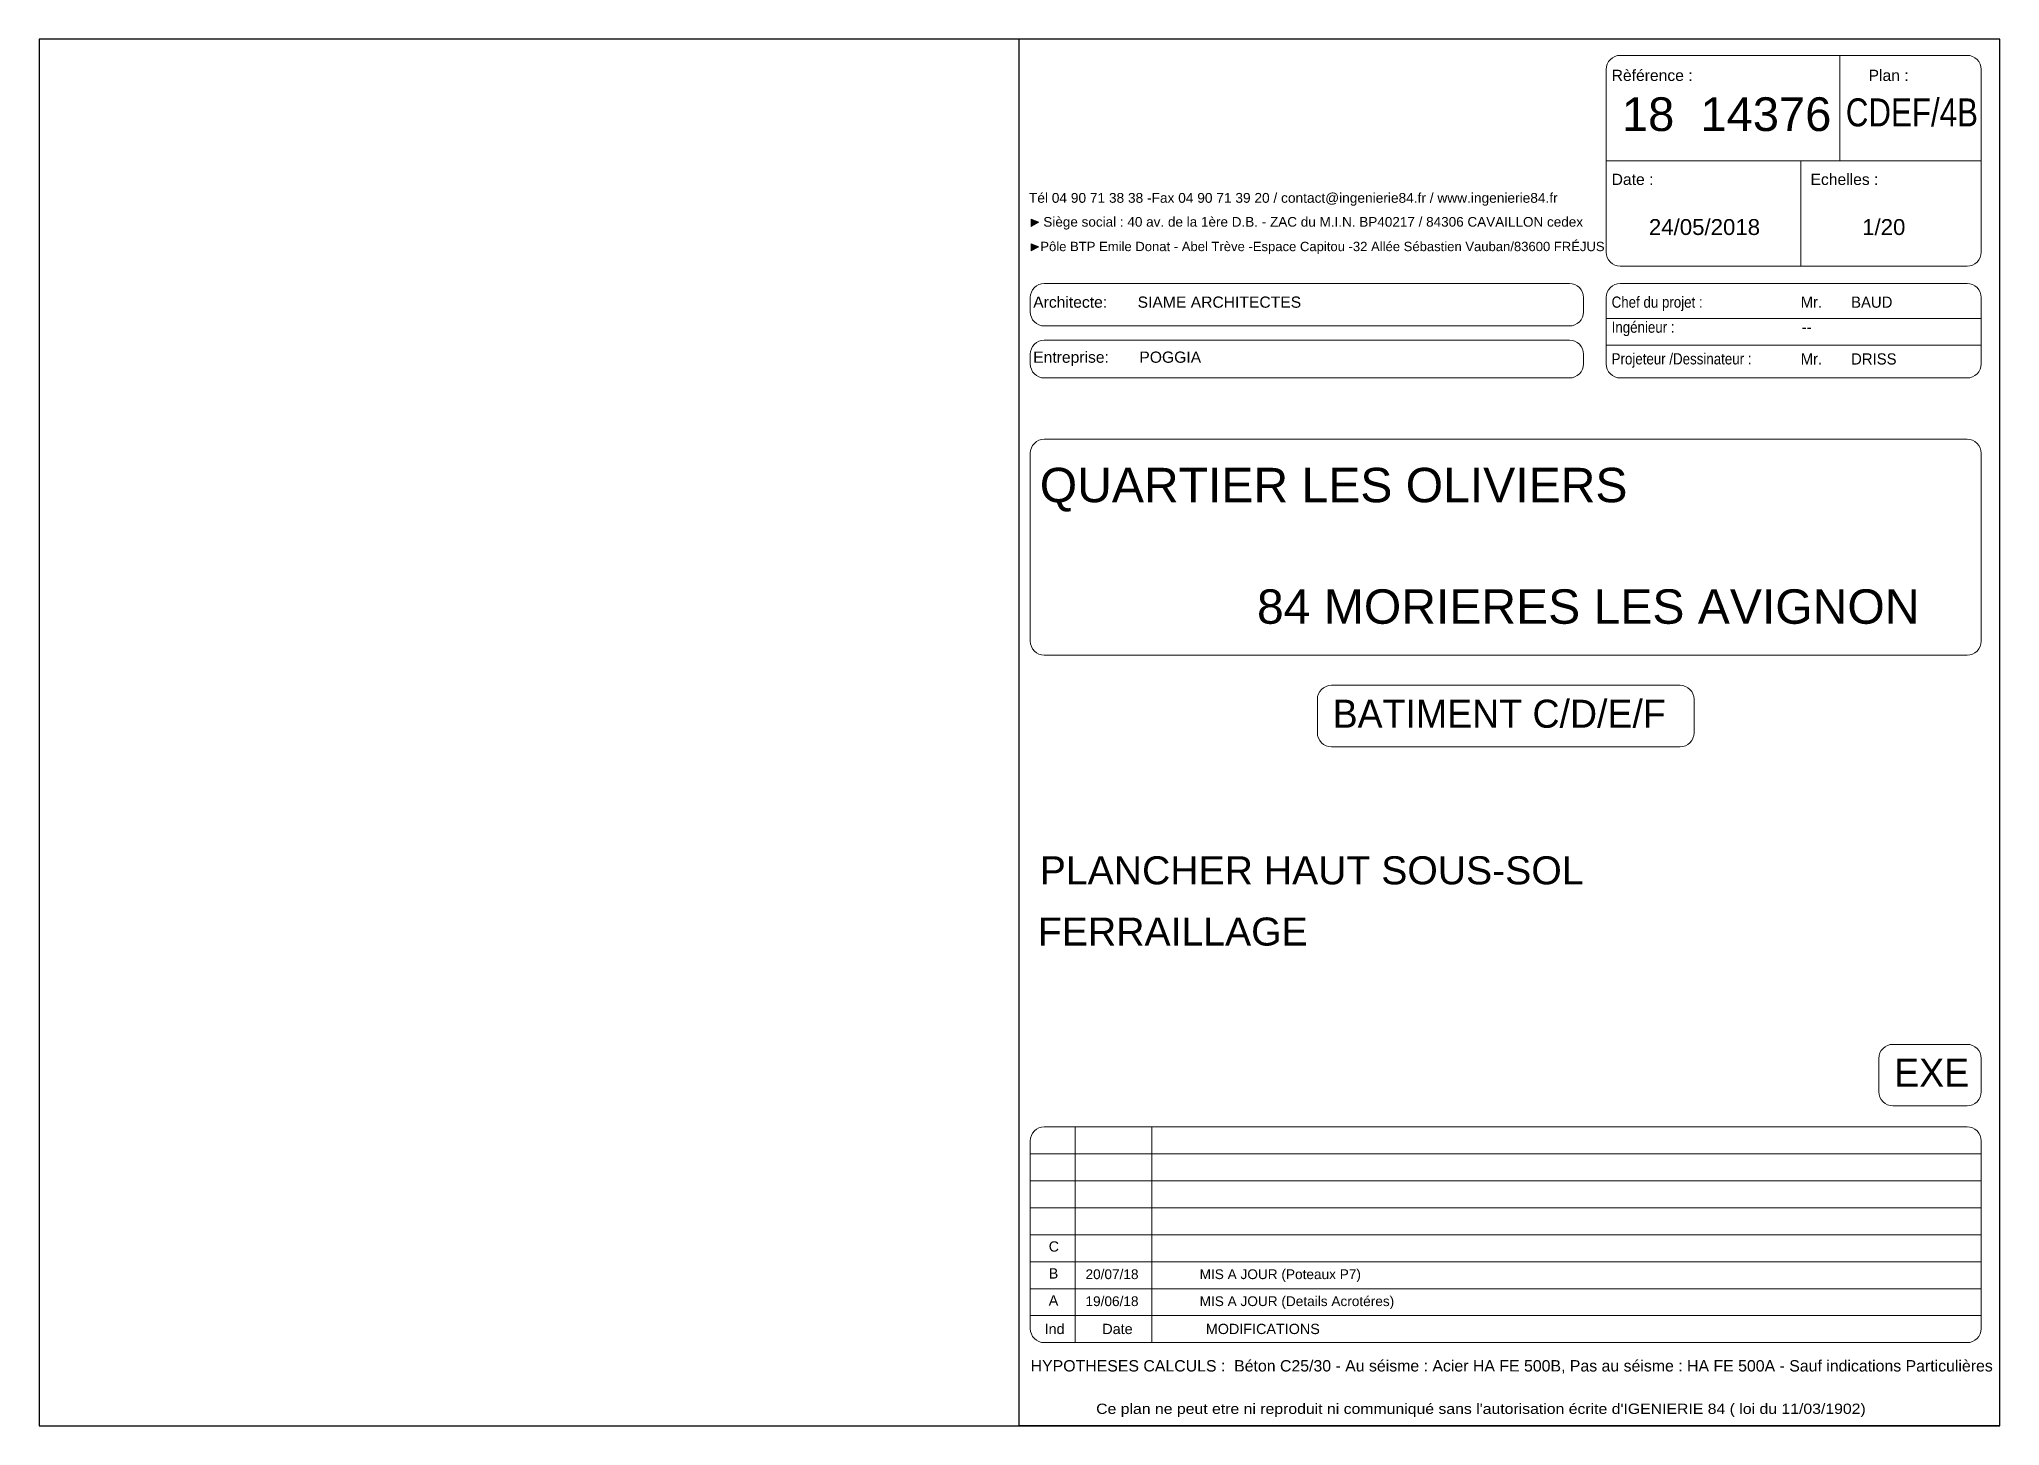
# Model space of a CAD drawing. Extents: x 308 to 787, y -199 to -146.
# Drawn here: x 471.97 to 492.97, y -169.39 to -154.54 of the extents above; entities that cross this region are included whole.
import ezdxf

# ---------------------------------------------------------------- set-up
doc = ezdxf.new("R2010")
doc.units = 0
doc.header["$LTSCALE"] = 0.5
doc.header["$MEASUREMENT"] = 0
doc.layers.get('0').update_dxf_attribs({"linetype": 'CONTINUOUS'})
doc.layers.add('ARMATURE DALLE', color=51, linetype='CONTINUOUS')
doc.layers.add('CARTOUCHE', color=7, linetype='CONTINUOUS')
doc.styles.add('ARIAL', font='arial.ttf', dxfattribs={"height": 0.12})
doc.styles.add('style 20', font='ARLRDBD.TTF')

msp = doc.modelspace()

# ---------------------------------------------------------------- texts
at = {"layer": 'CARTOUCHE', "color": 0}
for s, height, style, p in [('Rèférence :', 0.120065, 'ARIAL', (488.8105, -154.9868)), ('Plan :', 0.12006, 'ARIAL', (491.5625, -154.9868)), ('18  14376', 0.361, 'ARIAL', (488.9206, -155.5232)), ('Date :', 0.12006, 'ARIAL', (488.8105, -156.101)), ('Echelles :', 0.12006, 'ARIAL', (490.9406, -156.101)), ('Tél 04 90 71 38 38 -Fax 04 90 71 39 20 / contact@ingenierie84.fr / www.ingenierie84.fr', 0.105057, 'ARIAL', (482.569, -156.2917)), (' Siège social : 40 av. de la 1ère D.B. - ZAC du M.I.N. BP40217 / 84306 CAVAILLON cedex', 0.103556, 'ARIAL', (482.6827, -156.5477)), ('24/05/2018', 0.17033, 'ARIAL', (489.2094, -156.6366)), ('1/20', 0.17033, 'ARIAL', (491.4936, -156.6366)), ('Pôle BTP Emile Donat - Abel Trève -Espace Capitou -32 Allée Sébastien Vauban/83600 FRÉJUS', 0.100054, 'ARIAL', (482.691, -156.8097)), ('Architecte:       SIAME ARCHITECTES', 0.120065, 'ARIAL', (482.6145, -157.4158)), ('Entreprise:       POGGIA', 0.120065, 'ARIAL', (482.6145, -158.0052)), ('QUARTIER LES OLIVIERS', 0.36862, 'ARIAL', (482.6849, -159.4989)), ('84 MORIERES LES AVIGNON', 0.36862, 'ARIAL', (485.0115, -160.8004)), ('BATIMENT C/D/E/F', 0.300162, 'style 20', (485.8217, -161.9139)), ('PLANCHER HAUT SOUS-SOL', 0.300162, 'ARIAL', (482.6849, -163.5912)), ('EXE', 0.30016, 'style 20', (491.8364, -165.759)), ('C', 0.1101, 'ARIAL', (482.7807, -167.5245)), ('B', 0.1101, 'ARIAL', (482.7807, -167.8135)), ('20/07/18', 0.1045, 'ARIAL', (483.1746, -167.819)), ('MIS A JOUR (Poteaux P7)', 0.1045, 'ARIAL', (484.3971, -167.819)), ('A', 0.1101, 'ARIAL', (482.7807, -168.1025)), ('19/06/18', 0.1045, 'ARIAL', (483.1746, -168.108)), ('MIS A JOUR (Details Acrotéres)', 0.1045, 'ARIAL', (484.3971, -168.108)), ('Ind', 0.11006, 'ARIAL', (482.7365, -168.4077)), ('Date', 0.11006, 'ARIAL', (483.3548, -168.4077)), ('MODIFICATIONS', 0.110059, 'ARIAL', (484.4636, -168.4077)), ('HYPOTHESES CALCULS :  Béton C25/30 - Au séisme : Acier HA FE 500B, Pas au séisme : HA FE 500A - Sauf indications Particulières', 0.1215656, 'ARIAL', (482.5871, -168.8085))]:
    msp.add_text(s, height=height, dxfattribs=dict(at, style=style)).set_placement(p)
at = {"layer": 'CARTOUCHE', "color": 0, "style": 'ARIAL'}
for s, height, width, p in [('CDEF/4B', 0.3, 0.8, (491.3183, -155.4735)), ('Chef du projet :             ', 0.120065, 0.85, (488.8105, -157.4158)), ('Mr.       BAUD', 0.120065, 0.95, (490.8353, -157.4158)), ('Ingénieur :                         ', 0.120065, 0.85, (488.8105, -157.6838)), ('--', 0.12006, 0.95, (490.8455, -157.6838)), ('Projeteur /Dessinateur :   ', 0.120065, 0.85, (488.8105, -158.023)), ('Mr.       DRISS', 0.120065, 0.95, (490.8353, -158.0241)), ("Ce plan ne peut etre ni reproduit ni communiqué sans l'autorisation écrite d'IGENIERIE 84 ( loi du 11/03/1902)", 0.1100594, 1.1, (483.2889, -169.2628))]:
    msp.add_text(s, height=height, dxfattribs=dict(at, width=width)).set_placement(p)
msp.add_attdef('FERRAILLAGE', (482.6652, -164.2469), '', height=0.3002, dxfattribs=at)

# ---------------------------------------------------------------- linework, layer by layer
at = {"color": 4}
msp.add_lwpolyline([(492.9678, -169.39), (492.9678, -154.54), (471.9678, -154.54), (471.9678, -169.39)], close=True, dxfattribs=at)
at = {"layer": 'ARMATURE DALLE', "color": 7, "lineweight": 18}
for p, q in [((491.2541, -154.7129), (491.2541, -155.8414)), ((488.7525, -155.8414), (492.7677, -155.8414)), ((490.8378, -155.8414), (490.8378, -156.97)), ((488.7525, -157.5296), (492.7677, -157.5296)), ((488.7525, -157.8153), (492.7677, -157.8153)), ((483.0631, -166.1876), (483.0631, -168.4996)), ((483.8847, -166.1876), (483.8847, -168.4996)), ((482.5833, -166.4766), (492.7677, -166.4766)), ((482.5833, -166.7656), (492.7677, -166.7656)), ((482.5833, -167.0546), (492.7677, -167.0546)), ((482.5833, -167.3436), (492.7677, -167.3436)), ((482.5833, -167.6326), (492.7677, -167.6326)), ((482.5833, -167.9216), (492.7677, -167.9216)), ((482.5833, -168.2106), (492.7677, -168.2106))]:
    msp.add_line(p, q, dxfattribs=at)
for points in [[(488.9025, -154.7129), (492.6176, -154.7129, -0.4142136), (492.7677, -154.8629), (492.7677, -156.8199, -0.4142136), (492.6176, -156.97), (488.9025, -156.97, -0.4142136), (488.7525, -156.8199), (488.7525, -154.8629, -0.4142136)], [(482.7334, -157.1559), (488.3582, -157.1559, -0.4142136), (488.5082, -157.306), (488.5082, -157.461, -0.4142136), (488.3582, -157.6111), (482.7334, -157.6111, -0.4142136), (482.5833, -157.461), (482.5833, -157.306, -0.4142136)], [(488.9025, -157.1559), (492.6176, -157.1559, -0.4142136), (492.7677, -157.306), (492.7677, -158.0178, -0.4142136), (492.6176, -158.1679), (488.9025, -158.1679, -0.4142136), (488.7525, -158.0178), (488.7525, -157.306, -0.4142136)], [(482.7334, -157.7628), (488.3582, -157.7628, -0.4142136), (488.5082, -157.9129), (488.5082, -158.0179, -0.4142136), (488.3582, -158.1679), (482.7334, -158.1679, -0.4142136), (482.5833, -158.0179), (482.5833, -157.9129, -0.4142136)], [(482.7334, -158.8242), (492.6176, -158.8242, -0.4142136), (492.7677, -158.9743), (492.7677, -160.9861, -0.4142136), (492.6176, -161.1362), (482.7334, -161.1362, -0.4142136), (482.5833, -160.9861), (482.5833, -158.9743, -0.4142136)], [(485.8083, -161.4596), (489.5426, -161.4596, -0.4142136), (489.6927, -161.6097), (489.6927, -161.9683, -0.4142136), (489.5426, -162.1184), (485.8083, -162.1184, -0.4142136), (485.6583, -161.9683), (485.6583, -161.6097, -0.4142136)], [(491.8231, -165.3047), (492.6176, -165.3047, -0.4142136), (492.7677, -165.4548), (492.7677, -165.8134, -0.4142136), (492.6176, -165.9635), (491.8231, -165.9635, -0.4142136), (491.673, -165.8134), (491.673, -165.4548, -0.4142136)], [(482.7334, -166.1876), (492.6176, -166.1876, -0.4142136), (492.7677, -166.3377), (492.7677, -168.3495, -0.4142136), (492.6176, -168.4996), (482.7334, -168.4996, -0.4142136), (482.5833, -168.3495), (482.5833, -166.3377, -0.4142136)]]:
    msp.add_lwpolyline(points, format="xyb", close=True, dxfattribs=at)
for points in [[(482.5933, -156.4685), (482.5933, -156.5451), (482.6746, -156.5011), (482.5933, -156.4685)], [(482.5933, -156.7304), (482.5933, -156.807), (482.6746, -156.7631), (482.5933, -156.7304)]]:
    msp.add_lwpolyline(points, dxfattribs=at)
for points in [[(482.5933, -156.5451), (482.673, -156.502), (482.5933, -156.4685)], [(482.5933, -156.807), (482.673, -156.764), (482.5933, -156.7304)]]:
    msp.add_solid(points, dxfattribs=at)
at = {"layer": 'CARTOUCHE', "color": 7}
msp.add_lwpolyline([(482.4621, -169.3868), (492.9678, -169.3868), (492.9678, -154.54), (482.4621, -154.54)], close=True, dxfattribs=at)

msp.set_redraw_order([(e.dxf.handle, doc.entitydb.next_handle()) for e in msp.query("TEXT MTEXT ATTDEF DIMENSION ARC_DIMENSION")])  # texts and dimensions are drawn at this point

doc.saveas('drawing.dxf')
